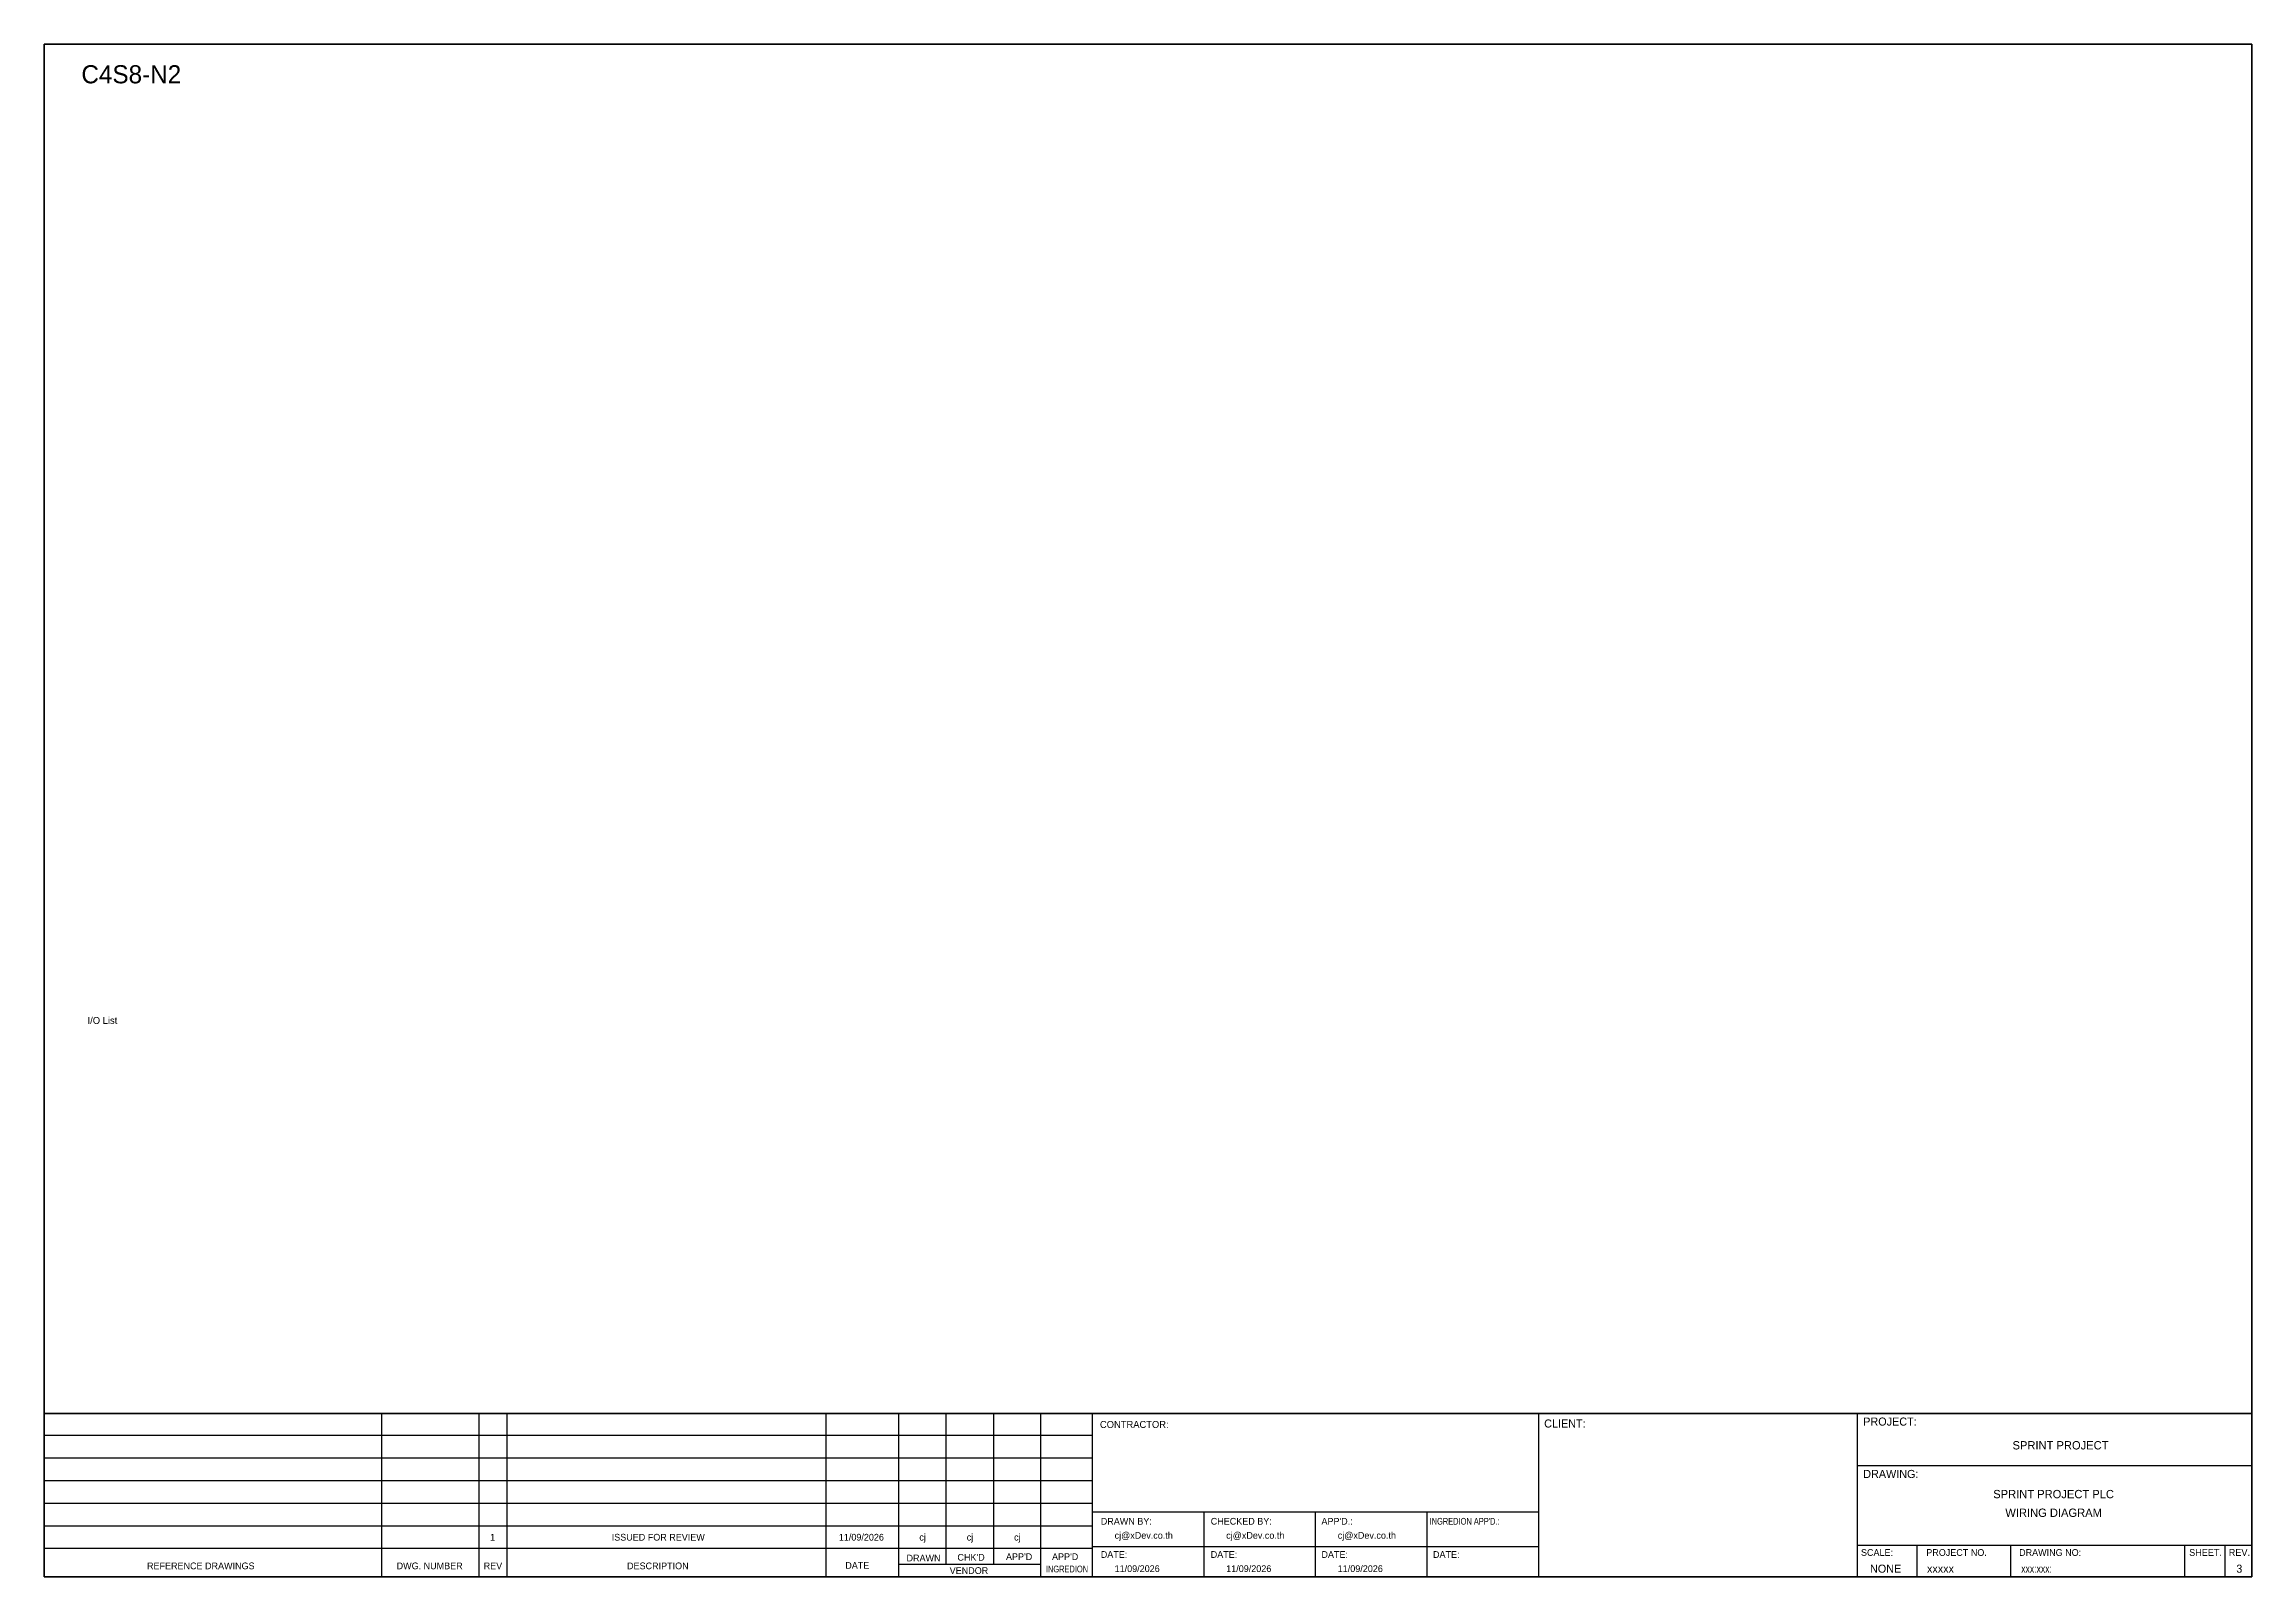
# Model space of a CAD drawing. Header units: metres. Extents: x 0 to 20667, y -39055 to 2704.
# Drawn here: x 8387 to 12280, y -30042 to -27338 of the extents above; entities that cross this region are included whole.
import ezdxf
from ezdxf.enums import TextEntityAlignment as Align

# ---------------------------------------------------------------- set-up
doc = ezdxf.new("R2010")
doc.units = ezdxf.units.M

msp = doc.modelspace()

# ---------------------------------------------------------------- texts
at = {"color": 2}
msp.add_text('C4S8-N2', height=32, dxfattribs=at).set_placement((8452.3, -27407.1))
at = {"color": 4, "ltscale": 100}
for s, p in [('SPRINT PROJECT', (11942.5, -29810)), ('SPRINT PROJECT PLC', (11930.3, -29896.1)), ('WIRING DIAGRAM', (11930.3, -29929))]:
    msp.add_text(s, height=14.693, dxfattribs=at).set_placement(p, align=Align.MIDDLE_CENTER)
at = {"layer": 'GT_1', "color": 4}
for s, p in [('CLIENT:', (11031.9, -29778.7)), ('PROJECT:', (11594.6, -29775.3)), ('DRAWING:', (11594.6, -29867.7))]:
    msp.add_text(s, height=14.25, dxfattribs=at).set_placement(p)
at = {"layer": 'MEMBER', "color": 4, "ltscale": 0.8}
for s, height, p in [('I/O List', 12.35, (8463.2, -29066.6)), ('CONTRACTOR:', 12.35, (10248.5, -29779.4)), ('DRAWN BY:', 11.88, (10250, -29950)), ('CHECKED BY:', 11.875, (10443.9, -29950)), ("APP'D.:", 11.88, (10639.1, -29950)), ('cj@xDev.co.th', 11.875, (10274.4, -29974.9)), ('cj@xDev.co.th', 11.875, (10471.2, -29974.9)), ('cj@xDev.co.th', 11.875, (10667.9, -29974.9)), ('REFERENCE DRAWINGS', 11.875, (8568, -30028.7)), ('DWG. NUMBER', 11.875, (9008.2, -30028.7)), ('REV', 11.88, (9161.7, -30028.7)), ('DESCRIPTION', 11.875, (9414.6, -30028.7)), ('DATE', 11.88, (9799.4, -30027.9)), ('DRAWN', 11.88, (9907.4, -30014.9)), ("CHK'D", 11.88, (9997.2, -30013.6)), ("APP'D", 11.88, (10082.8, -30012.5)), ("APP'D", 11.88, (10164, -30012.5)), ('DATE:', 11.88, (10250, -30008.6)), ('DATE:', 11.88, (10443.9, -30008.6)), ('DATE:', 11.88, (10639.1, -30008.6)), ('DATE:', 11.88, (10835.9, -30008.6)), ('SCALE:', 11.88, (11590.6, -30005.1)), ('PROJECT NO.', 11.875, (11705.8, -30005.1)), ('DRAWING NO:', 11.875, (11869.5, -30005.1)), ('SHEET.', 12, (12169.3, -30005.1)), ('REV.', 12, (12239.2, -30005.1)), ('VENDOR', 11.88, (9983.5, -30037)), ('11/09/2026', 11.88, (10274.4, -30033.6)), ('11/09/2026', 11.88, (10471.2, -30033.6)), ('11/09/2026', 11.88, (10667.9, -30033.6)), ('NONE', 14.23, (11606.6, -30034.8)), ('xxxxx', 14.23, (11707, -30034.8))]:
    msp.add_text(s, height=height, dxfattribs=at).set_placement(p)
at = {"layer": 'MEMBER', "color": 4, "ltscale": 0.8, "width": 0.8}
for s, height, p in [("INGREDION APP'D.:", 11.875, (10829.9, -29950)), ('INGREDION', 11.88, (10153.2, -30034.2)), ('xxx:xxx:', 14.23, (11873.2, -30034.8))]:
    msp.add_text(s, height=height, dxfattribs=at).set_placement(p)
at = {"layer": 'MEMBER', "color": 4, "ltscale": 0.8}
for s, height, p in [('1', 11.9, (9177.5, -29972.2)), ('ISSUED FOR REVIEW', 11.875, (9469.6, -29972.2)), ('11/09/2026', 11.88, (9827.8, -29972.2)), ('cj', 11.88, (9935.7, -29972.2)), ('cj', 11.88, (10019.3, -29972.2)), ('cj', 11.88, (10102.8, -29972.2))]:
    msp.add_text(s, height=height, dxfattribs=at).set_placement(p, align=Align.MIDDLE_CENTER)
msp.add_text('3', height=14.2, dxfattribs=at).set_placement((12257.8, -30034.8), align=Align.CENTER)

# ---------------------------------------------------------------- linework, layer by layer
at = {"color": 4}
for p, q in [((11688.9, -29986), (11688.9, -30042.1)), ((11854.2, -29986), (11854.2, -30042.1))]:
    msp.add_line(p, q, dxfattribs=at)
at = {"color": 4, "ltscale": 0.5}
for p, q in [((12161.3, -29986), (12161.3, -30042.1)), ((12161.3, -29986), (12161.3, -30042.1)), ((12232.5, -29986), (12232.5, -30042.1)), ((12232.5, -29986), (12232.5, -30042.1))]:
    msp.add_line(p, q, dxfattribs=at)
at = {"layer": 'GT_1', "color": 4}
for p, q in [((8982, -30042.1), (8982, -29754)), ((9153.9, -30042.1), (9153.9, -29754)), ((9203, -30042.1), (9203, -29754)), ((9765.7, -30042.1), (9765.7, -29754)), ((9894, -30042.1), (9894, -29754)), ((9977.6, -30020.3), (9977.6, -29754)), ((10061.1, -30020.3), (10061.1, -29754)), ((10144.4, -30042.1), (10144.4, -29754)), ((10235.4, -30042.1), (10235.4, -29754)), ((11022.4, -30042.1), (11022.4, -29754)), ((11584.7, -30042.1), (11584.7, -29754)), ((11584.7, -30042.1), (11584.7, -29754)), ((11584.7, -30042.1), (11584.7, -29754)), ((10235.4, -29792.8), (8386.6, -29792.8)), ((10235.4, -29832.6), (8386.6, -29832.6)), ((10235.4, -29872.6), (8386.6, -29872.6)), ((10235.4, -29912.5), (8386.6, -29912.5)), ((11022.4, -29927.8), (10235.4, -29927.8)), ((10432.2, -30042.1), (10432.2, -29927.8)), ((10628.9, -30042.1), (10628.9, -29927.8)), ((10825.7, -30042.1), (10825.7, -29927.8)), ((10235.4, -29952.4), (8386.6, -29952.4)), ((10235.3, -29992.3), (8386.6, -29992.3)), ((11022.4, -29989.3), (10235.4, -29989.3)), ((11584.7, -29986), (12279.9, -29986)), ((10144.4, -30020.3), (9894, -30020.3))]:
    msp.add_line(p, q, dxfattribs=at)
at = {"layer": 'HELPPOINT', "color": 4, "lineweight": 35}
for p, q in [((8386.6, -30042.1), (8386.6, -27337.9)), ((8386.6, -27337.9), (12279.9, -27337.9)), ((8386.6, -30042.1), (8386.6, -27337.9)), ((8386.6, -27337.9), (12279.9, -27337.9)), ((12279.9, -27337.9), (12279.9, -30042.1)), ((12279.9, -27337.9), (12279.9, -30042.1)), ((12279.9, -30042.1), (8386.6, -30042.1)), ((12279.9, -30042.1), (8386.6, -30042.1))]:
    msp.add_line(p, q, dxfattribs=at)
at = {"layer": 'HELPPOINT', "color": 4}
for p, q in [((11584.7, -29845.6), (12279.9, -29845.6)), ((11584.7, -29845.6), (12279.9, -29845.6)), ((11584.7, -29986), (12279.9, -29986))]:
    msp.add_line(p, q, dxfattribs=at)
at = {"layer": 'MEMBER', "color": 4, "lineweight": 35}
msp.add_line((8386.6, -29754), (12279.9, -29754), dxfattribs=at)
msp.add_line((8386.6, -29754), (12279.9, -29754), dxfattribs=at)
at = {"layer": 'MEMBER', "color": 4}
for p, q in [((11584.7, -29845.6), (12279.9, -29845.6)), ((11584.7, -29845.6), (12279.9, -29845.6)), ((11584.7, -29986), (12279.9, -29986)), ((11584.7, -29986), (12279.9, -29986))]:
    msp.add_line(p, q, dxfattribs=at)

msp.set_redraw_order([(e.dxf.handle, doc.entitydb.next_handle()) for e in msp.query("TEXT MTEXT ATTDEF DIMENSION ARC_DIMENSION")])  # texts and dimensions are drawn at this point

doc.saveas('drawing.dxf')
